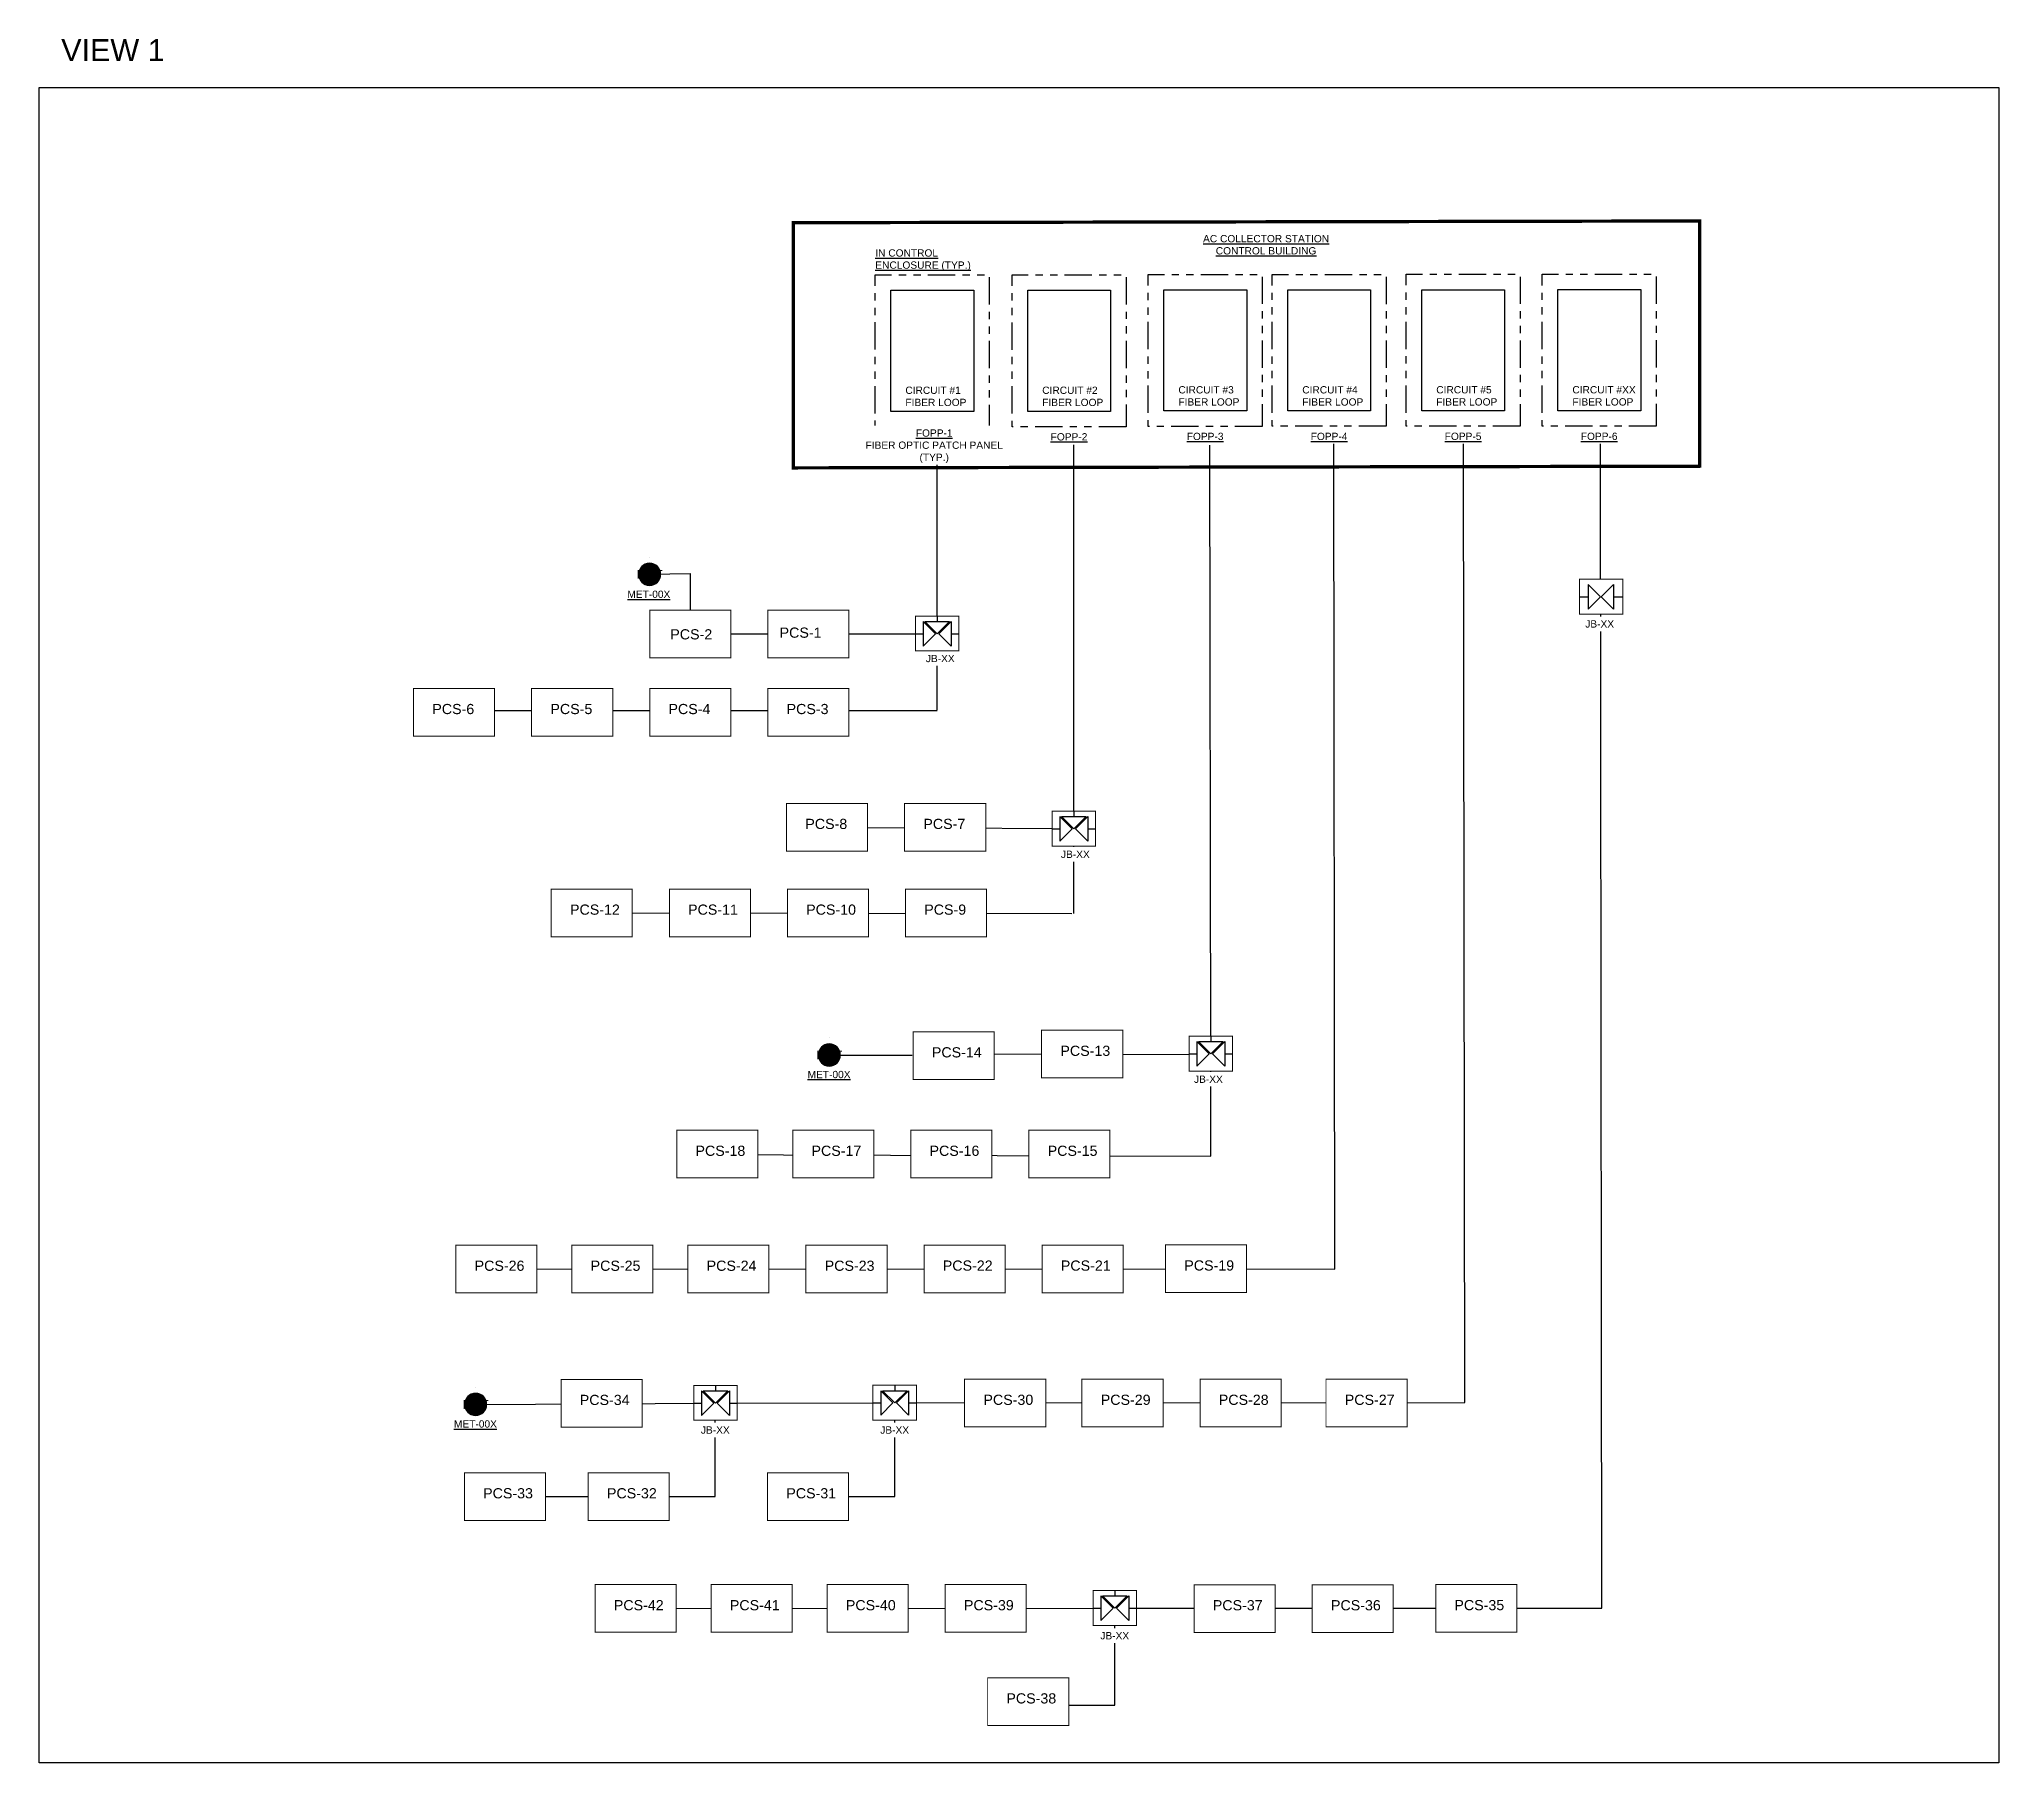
# Model space of a CAD drawing. Header units: feet. Extents: x -17 to 246, y -88 to 32.
# Drawn here: x 101.35 to 128.25, y 8.41 to 32.09 of the extents above; entities that cross this region are included whole.
import ezdxf
from ezdxf.enums import TextEntityAlignment as Align

# ---------------------------------------------------------------- set-up
doc = ezdxf.new("R2010")
doc.units = ezdxf.units.FT
doc.header["$MEASUREMENT"] = 0
doc.set_wipeout_variables(frame=1)
for name, pattern in [('PHANTOM', [0.5, 0.25, -0.05, 0.05, -0.05, 0.05, -0.05]), ('PHANTOM2', [1.25, 0.625, -0.125, 0.125, -0.125, 0.125, -0.125]), ('PHANTOM4', [0.6875, 0.3125, 0.0625, -0.0625, 0.0625, -0.0625, 0.0625, -0.0625])]:
    doc.linetypes.add(name, pattern=pattern)
for name, color, linetype in [('E-1LIN', 4, 'Continuous'), ('E-1LIN-EQPM-ENCL', 8, 'PHANTOM2'), ('E-CABL-FO-6_STND', 121, 'FIBER_OPTIC_6 STRAND'), ('E-DASH', 11, 'PHANTOM4'), ('E-EQPM', 5, 'Continuous'), ('E-TXT', 7, 'Continuous'), ('G-ANNO-TEXT', 1, 'Continuous')]:
    doc.layers.add(name, color=color, linetype=linetype)
doc.layers.add('G-NPLT', color=67, linetype='Continuous', plot=False)
doc.styles.add('NEI-A', font='arial.ttf')
doc.styles.get("Standard").update_dxf_attribs({"font": 'arial.ttf'})
doc.linetypes.add('FIBER_OPTIC_6 STRAND', pattern='A,0.2,-0.05,0,-0.05,0.2,-0.15,["FO",Standard,S=0.1,R=0,X=-0.04,Y=-0.05],-0.25,0.2,-0.05,0,-0.05', length=1.2)

msp = doc.modelspace()

# ---------------------------------------------------------------- texts
at = {"layer": 'G-ANNO-TEXT', "insert": (118.193, 29.396), "char_height": 0.1, "attachment_point": 2, "style": 'NEI-A'}
msp.add_mtext_dynamic_manual_height_columns('{\\LAC COLLECTOR STATION\\PCONTROL BUILDING}', width=1.85756, gutter_width=0.547, heights=[0.383], dxfattribs=at)
at = {"layer": 'G-ANNO-TEXT', "char_height": 0.1, "style": 'NEI-A'}
for s, insert, width, attachment_point in [('{\\LIN CONTROL ENCLOSURE (TYP.)}', (112.827, 28.903), 1.56549, 7), ('CIRCUIT #1 FIBER LOOP', (113.24, 27.18), 1.15565, 4), ('CIRCUIT #2\\PFIBER LOOP', (115.119, 27.18), 1.15565, 4), ('CIRCUIT #3 FIBER LOOP', (116.989, 27.186), 1.15565, 4), ('CIRCUIT #4 FIBER LOOP', (118.69, 27.186), 1.15565, 4), ('CIRCUIT #5 FIBER LOOP', (120.53, 27.187), 1.15565, 4), ('CIRCUIT #XX FIBER LOOP', (122.399, 27.187), 1.15565, 4), ('{\\LMET-00X}', (109.717, 24.512), 0.27972, 2)]:
    msp.add_mtext(s, dxfattribs=dict(at, insert=insert, width=width, attachment_point=attachment_point))
at = {"layer": 'G-ANNO-TEXT', "char_height": 0.1, "attachment_point": 2, "style": 'NEI-A'}
for insert in [(112.192, 17.916), (107.336, 13.117)]:
    msp.add_mtext('{\\LMET-00X}', dxfattribs=dict(at, insert=insert))
at = {"layer": 'G-NPLT', "insert": (101.648, 32.086), "char_height": 0.3, "attachment_point": 1, "style": 'NEI-A'}
msp.add_mtext_dynamic_manual_height_columns('VIEW 1', width=2.48466, gutter_width=0.5, heights=[0.31], dxfattribs=at)

# ---------------------------------------------------------------- blocks, each defined once
blk = doc.blocks.new('PCS')
blk.add_wipeout([(10.996, 16.644), (12.109, 16.644), (12.109, 15.989), (10.996, 15.989)])
at = {"layer": 'E-1LIN-EQPM-ENCL', "linetype": 'Continuous', "const_width": 0.0135}
blk.add_lwpolyline([(12.109, 16.644), (10.996, 16.644), (10.996, 15.989), (12.109, 15.989)], close=True, dxfattribs=at)
blk = doc.blocks.new('*U36')
h = blk.add_hatch(color=255)
h.dxf.hatch_style = 1
edge = h.paths.add_edge_path()
edge.add_arc((0, 0), 0.15625, 0, 360)
at = {"layer": 'Defpoints', "color": 2}
for p, q in [((0, 0.24375), (0, 0.24375)), ((0, -0.24375), (0, -0.24375))]:
    blk.add_line(p, q, dxfattribs=at)
at = {"layer": 'G-ANNO-TEXT', "linetype": 'Continuous'}
blk.add_circle((0, 0), 0.15625, dxfattribs=at)
at = {"layer": 'G-ANNO-TEXT', "style": 'NEI-A'}
blk.add_attdef('PV_LEGEND_CALLOUT', text='', height=0.125, dxfattribs=at).set_placement((0, 0), align=Align.MIDDLE_CENTER)
blk.add_attdef('PV_LEGEND_DESCRIPTION', text='', height=0.1, dxfattribs=at).set_placement((0.625, 0), align=Align.MIDDLE_LEFT)
blk = doc.blocks.new('*U38')
h = blk.add_hatch(color=255)
h.dxf.hatch_style = 1
edge = h.paths.add_edge_path()
edge.add_arc((0, 0), 0.15625, 0, 360)
at = {"layer": 'Defpoints', "color": 2}
for p, q in [((0, 0.24375), (0, 0.24375)), ((0, -0.24375), (0, -0.24375))]:
    blk.add_line(p, q, dxfattribs=at)
at = {"layer": 'G-ANNO-TEXT', "linetype": 'Continuous'}
blk.add_circle((0, 0), 0.15625, dxfattribs=at)
at = {"layer": 'G-ANNO-TEXT', "style": 'NEI-A'}
blk.add_attdef('PV_LEGEND_CALLOUT', text='', height=0.125, dxfattribs=at).set_placement((0, 0), align=Align.MIDDLE_CENTER)
blk.add_attdef('PV_LEGEND_DESCRIPTION', text='', height=0.1, dxfattribs=at).set_placement((0.625, 0), align=Align.MIDDLE_LEFT)
blk = doc.blocks.new('*U37')
h = blk.add_hatch(color=255)
h.dxf.hatch_style = 1
edge = h.paths.add_edge_path()
edge.add_arc((0, 0), 0.15625, 0, 360)
at = {"layer": 'Defpoints', "color": 2}
for p, q in [((0, 0.24375), (0, 0.24375)), ((0, -0.24375), (0, -0.24375))]:
    blk.add_line(p, q, dxfattribs=at)
at = {"layer": 'G-ANNO-TEXT', "linetype": 'Continuous'}
blk.add_circle((0, 0), 0.15625, dxfattribs=at)
at = {"layer": 'G-ANNO-TEXT', "style": 'NEI-A'}
blk.add_attdef('PV_LEGEND_CALLOUT', text='', height=0.125, dxfattribs=at).set_placement((0, 0), align=Align.MIDDLE_CENTER)
blk.add_attdef('PV_LEGEND_DESCRIPTION', text='', height=0.1, dxfattribs=at).set_placement((0.625, 0), align=Align.MIDDLE_LEFT)
blk = doc.blocks.new('3-WAY FIBER SPLICE')
blk.add_wipeout([(-0.297, 0.24), (0.299, 0.239), (0.298, -0.24), (-0.294, -0.235), (-0.299, -0.236)])
at = {"layer": 'E-1LIN'}
for p, q in [((-0.298, 0.002), (-0.191, 0.002)), ((-0.191, 0.171), (-0.191, -0.167)), ((-0.191, 0.171), (-0.022, 0.002)), ((-0.191, -0.167), (-0.022, 0.002)), ((-0.168, 0.171), (0.171, 0.171)), ((-0.168, 0.171), (0.001, 0.002)), ((0.001, 0.245), (0.001, 0.171)), ((0.171, 0.171), (0.001, 0.002)), ((0.193, 0.171), (0.024, 0.002)), ((0.193, -0.167), (0.024, 0.002)), ((0.193, 0.171), (0.193, -0.167)), ((0.193, 0.002), (0.3, 0.002))]:
    blk.add_line(p, q, dxfattribs=at)
at = {"layer": 'E-1LIN-EQPM-ENCL', "linetype": 'Continuous', "const_width": 0.0135}
blk.add_lwpolyline([(-0.297, -0.235), (0.3, -0.235), (0.3, 0.245), (-0.297, 0.245)], close=True, dxfattribs=at)
blk = doc.blocks.new('2-WAY FIBER SPLICE')
blk.add_wipeout([(-0.297, 0.24), (0.299, 0.239), (0.298, -0.24), (-0.294, -0.235), (-0.299, -0.236)])
at = {"layer": 'E-1LIN'}
for p, q in [((-0.298, 0.002), (-0.174, 0.002)), ((-0.174, 0.171), (-0.174, -0.167)), ((-0.174, 0.171), (-0.005, 0.002)), ((-0.174, -0.167), (-0.005, 0.002)), ((0.174, 0.171), (0.004, 0.002)), ((0.174, -0.167), (0.004, 0.002)), ((0.174, 0.171), (0.174, -0.167)), ((0.174, 0.002), (0.3, 0.002))]:
    blk.add_line(p, q, dxfattribs=at)
at = {"layer": 'E-1LIN-EQPM-ENCL', "linetype": 'Continuous', "const_width": 0.0135}
blk.add_lwpolyline([(-0.297, -0.235), (0.3, -0.235), (0.3, 0.245), (-0.297, 0.245)], close=True, dxfattribs=at)

# ---------------------------------------------------------------- linework, layer by layer
at = {"layer": 'E-CABL-FO-6_STND', "ltscale": 0.8}
msp.add_line((110.63, 13.352), (113.094, 13.355), dxfattribs=at)
at = {"layer": 'E-CABL-FO-6_STND', "ltscale": 0.8, "flags": 128}
for points in [[(108.181, 15.196), (119.137, 15.193), (119.123, 26.527)], [(113.367, 18.152), (117.435, 18.14), (117.422, 26.509)], [(115.552, 20.079), (115.552, 26.513)], [(120.921, 13.363), (120.905, 26.563)], [(122.803, 10.536), (122.787, 26.556)], [(113.675, 22.87), (113.675, 26.24)], [(109.727, 24.736), (110.286, 24.746), (110.286, 24.246)], [(110.844, 23.918), (113.675, 23.918)], [(107.6, 22.867), (113.675, 22.866)], [(111.608, 21.263), (115.552, 21.243)], [(108.377, 20.086), (115.525, 20.079)], [(110.102, 16.766), (117.435, 16.745), (117.435, 18.14)], [(112.194, 18.134), (113.335, 18.134)], [(107.338, 13.335), (110.63, 13.352)], [(108.297, 12.07), (110.63, 12.071), (110.63, 13.352)], [(112.461, 12.07), (113.094, 12.071), (113.094, 13.355)], [(113.094, 13.355), (120.921, 13.363)], [(110.093, 10.534), (116.115, 10.535)], [(115.483, 9.204), (116.115, 9.204), (116.115, 10.534)], [(116.115, 10.535), (122.803, 10.536)]]:
    msp.add_lwpolyline(points, dxfattribs=at)
at = {"layer": 'E-DASH', "flags": 128}
for points in [[(114.392, 26.762), (112.827, 26.762), (112.827, 28.849), (114.392, 28.849)], [(118.141, 26.768), (116.575, 26.768), (116.575, 28.855), (118.141, 28.855)], [(119.842, 26.769), (118.277, 26.769), (118.277, 28.856), (119.842, 28.856)], [(121.682, 26.77), (120.117, 26.77), (120.117, 28.857), (121.682, 28.857)], [(123.551, 26.77), (121.985, 26.77), (121.985, 28.857), (123.551, 28.857)]]:
    msp.add_lwpolyline(points, close=True, dxfattribs=at)
at = {"layer": 'E-EQPM', "color": 5, "flags": 128}
for points in [[(114.178, 26.973), (113.041, 26.973), (113.041, 28.638), (114.178, 28.638)], [(116.057, 26.973), (114.92, 26.973), (114.92, 28.638), (116.057, 28.638)], [(117.927, 26.98), (116.789, 26.98), (116.789, 28.644), (117.927, 28.644)], [(119.628, 26.98), (118.491, 26.98), (118.491, 28.644), (119.628, 28.644)], [(121.468, 26.981), (120.331, 26.981), (120.331, 28.645), (121.468, 28.645)], [(123.337, 26.981), (122.2, 26.981), (122.2, 28.646), (123.337, 28.646)]]:
    msp.add_lwpolyline(points, close=True, dxfattribs=at)
at = {"layer": 'E-TXT', "color": 253, "linetype": 'PHANTOM', "const_width": 0.045}
msp.add_lwpolyline([(111.701, 26.198), (124.148, 26.221), (124.148, 29.589), (111.701, 29.565)], close=True, dxfattribs=at)

# ---------------------------------------------------------------- block references
at = {"layer": 'G-ANNO-TEXT'}
ref = msp.add_blockref('*U38', (109.727, 24.736), dxfattribs=dict(at, xscale=-0.9720000292433572, yscale=0.9720000292433572, zscale=0.9720000292433572, rotation=180))
ref.add_attrib('PV_LEGEND_CALLOUT', 'MET', dxfattribs={"height": 0.1215, "style": 'NEI-A'}).set_placement((109.727, 24.736), align=Align.MIDDLE_CENTER)
ref = msp.add_blockref('*U36', (112.194, 18.134), dxfattribs=dict(at, xscale=-0.9720000292433572, yscale=0.9720000292433572, zscale=0.9720000292433572, rotation=180))
ref.add_attrib('PV_LEGEND_CALLOUT', 'MET', dxfattribs={"height": 0.1215, "style": 'NEI-A'}).set_placement((112.194, 18.134), align=Align.MIDDLE_CENTER)
ref = msp.add_blockref('*U37', (107.338, 13.335), dxfattribs=dict(at, xscale=-0.9720000292433572, yscale=0.9720000292433572, zscale=0.9720000292433572, rotation=180))
ref.add_attrib('PV_LEGEND_CALLOUT', 'MET', dxfattribs={"height": 0.1215, "style": 'NEI-A'}).set_placement((107.338, 13.335), align=Align.MIDDLE_CENTER)

msp.set_redraw_order([(e.dxf.handle, doc.entitydb.next_handle()) for e in msp.query("TEXT MTEXT ATTDEF DIMENSION ARC_DIMENSION")])  # texts and dimensions are drawn at this point

# ---------------------------------------------------------------- next in the draw order: block references
for p in [(98.734, 7.601), (100.355, 7.601), (95.491, 6.525), (97.112, 6.525), (98.734, 6.525), (100.355, 6.525), (100.612, 4.946), (102.234, 4.946), (97.381, 3.769), (99.003, 3.769), (100.624, 3.769), (102.246, 3.769), (102.35, 1.809), (104.115, 1.83), (99.104, 0.458), (100.697, 0.458), (102.318, 0.458), (103.94, 0.458), (96.071, -1.121), (97.664, -1.121), (99.257, -1.121), (100.879, -1.121), (102.5, -1.12), (104.122, -1.12), (105.817, -1.117), (97.516, -2.965), (103.058, -2.962), (104.669, -2.962), (106.291, -2.962), (108.02, -2.961), (96.188, -4.247), (97.889, -4.247), (100.352, -4.247), (97.983, -5.783), (99.576, -5.783), (101.169, -5.783), (102.791, -5.783), (106.209, -5.785), (107.83, -5.785), (109.526, -5.782), (103.374, -7.064)]:
    msp.add_blockref('PCS', p)

# ---------------------------------------------------------------- next in the draw order: texts
at = {"layer": 'G-ANNO-TEXT', "insert": (113.636, 26.263), "char_height": 0.1, "attachment_point": 8, "style": 'NEI-A', "bg_fill": 2}
msp.add_mtext_dynamic_manual_height_columns('{\\LFOPP-1\\P}FIBER OPTIC PATCH PANEL (TYP.)', width=2.04003, gutter_width=0.547, heights=[0], dxfattribs=at)
at = {"layer": 'G-ANNO-TEXT', "char_height": 0.1, "style": 'NEI-A', "bg_fill": 3, "box_fill_scale": 1.5, "bg_fill_color": 256, "bg_fill_transparency": 0}
for s, width, heights, insert, attachment_point in [('{\\LFOPP-3}', 0.92895, [0], (117.356, 26.579), 8), ('{\\LFOPP-4}', 1.5459, [0], (119.058, 26.579), 8), ('{\\LFOPP-5}', 1.58333, [0], (120.898, 26.58), 8), ('{\\LFOPP-6}', 1.61507, [0], (122.767, 26.58), 8), ('JB-XX', 0.78443, [0], (122.774, 24.054), 5), ('JB-XX', 0.59251, [0.0517], (113.719, 23.579), 5), ('JB-XX', 0.59251, [0.0517], (115.574, 20.89), 5), ('JB-XX', 0.78443, [0], (117.401, 17.801), 5), ('JB-XX', 0.59251, [0.0517], (110.63, 12.983), 5), ('JB-XX', 0.59251, [0.0517], (113.093, 12.983), 5), ('JB-XX', 0.59251, [0.0517], (116.115, 10.158), 5)]:
    msp.add_mtext_dynamic_manual_height_columns(s, width=width, gutter_width=0.547, heights=heights, dxfattribs=dict(at, insert=insert, attachment_point=attachment_point))

# ---------------------------------------------------------------- next in the draw order: linework, layer by layer
at = {"layer": 'E-DASH', "flags": 128}
msp.add_lwpolyline([(116.271, 26.762), (114.705, 26.762), (114.705, 28.849), (116.271, 28.849)], close=True, dxfattribs=at)

# ---------------------------------------------------------------- next in the draw order: texts
at = {"layer": 'G-ANNO-TEXT', "char_height": 0.1399, "attachment_point": 4, "style": 'NEI-A'}
for s, heights, insert in [('PCS-2', [0], (110.012, 23.911)), ('PCS-1', [0], (111.513, 23.934)), ('PCS-6', [0], (106.744, 22.885)), ('PCS-5', [0], (108.366, 22.885)), ('PCS-4', [0], (109.987, 22.885)), ('PCS-3', [0], (111.609, 22.885)), ('PCS-8', [0], (111.866, 21.307)), ('PCS-7', [0], (113.487, 21.307)), ('PCS-12', [0], (108.635, 20.13)), ('PCS-11', [0], (110.256, 20.13)), ('PCS-10', [0], (111.878, 20.13)), ('PCS-9', [0], (113.499, 20.13)), ('PCS-14', [0.145], (113.604, 18.17)), ('PCS-13', [0.145], (115.369, 18.191)), ('PCS-18', [0.145], (110.358, 16.818)), ('PCS-17', [0.145], (111.951, 16.818)), ('PCS-16', [0.145], (113.572, 16.818)), ('PCS-15', [0.145], (115.194, 16.818)), ('PCS-26', [0.145], (107.325, 15.239)), ('PCS-25', [0.145], (108.918, 15.239)), ('PCS-24', [0.145], (110.511, 15.239)), ('PCS-23', [0.145], (112.132, 15.239)), ('PCS-22', [0.145], (113.754, 15.241)), ('PCS-21', [0.145], (115.375, 15.241)), ('PCS-19', [0.145], (117.07, 15.243)), ('PCS-34', [0.145], (108.769, 13.396)), ('PCS-30', [0.145], (114.312, 13.398)), ('PCS-29', [0.145], (115.923, 13.398)), ('PCS-28', [0.145], (117.544, 13.398)), ('PCS-27', [0.145], (119.274, 13.398)), ('PCS-33', [0.145], (107.442, 12.114)), ('PCS-32', [0.145], (109.142, 12.114)), ('PCS-31', [0.145], (111.605, 12.114)), ('PCS-42', [0.145], (109.237, 10.577)), ('PCS-41', [0.145], (110.83, 10.577)), ('PCS-40', [0.145], (112.423, 10.577)), ('PCS-39', [0.145], (114.044, 10.577)), ('PCS-37', [0.145], (117.462, 10.576)), ('PCS-36', [0.145], (119.084, 10.576)), ('PCS-35', [0.145], (120.779, 10.578)), ('PCS-38', [0.145], (114.627, 9.297))]:
    msp.add_mtext_dynamic_manual_height_columns(s, width=0.4444, gutter_width=0.467, heights=heights, dxfattribs=dict(at, insert=insert))

# ---------------------------------------------------------------- next in the draw order: texts
at = {"layer": 'G-ANNO-TEXT', "insert": (115.487, 26.573), "char_height": 0.1, "attachment_point": 8, "style": 'NEI-A', "bg_fill": 3, "box_fill_scale": 1.5, "bg_fill_color": 256, "bg_fill_transparency": 0}
msp.add_mtext_dynamic_manual_height_columns('{\\LFOPP-2}', width=1.55525, gutter_width=0.547, heights=[0], dxfattribs=at)

# ---------------------------------------------------------------- next in the draw order: linework, layer by layer
at = {"layer": 'G-NPLT'}
msp.add_lwpolyline([(101.346, 31.424), (128.255, 31.424), (128.255, 8.413), (101.346, 8.413)], close=True, dxfattribs=at)

# ---------------------------------------------------------------- next in the draw order: block references
for name, p in [('2-WAY FIBER SPLICE', (122.792, 24.424)), ('3-WAY FIBER SPLICE', (113.675, 23.918)), ('3-WAY FIBER SPLICE', (115.552, 21.237)), ('3-WAY FIBER SPLICE', (117.432, 18.147)), ('3-WAY FIBER SPLICE', (110.63, 13.352)), ('3-WAY FIBER SPLICE', (113.092, 13.353)), ('3-WAY FIBER SPLICE', (116.115, 10.535))]:
    msp.add_blockref(name, p)

doc.saveas('drawing.dxf')
